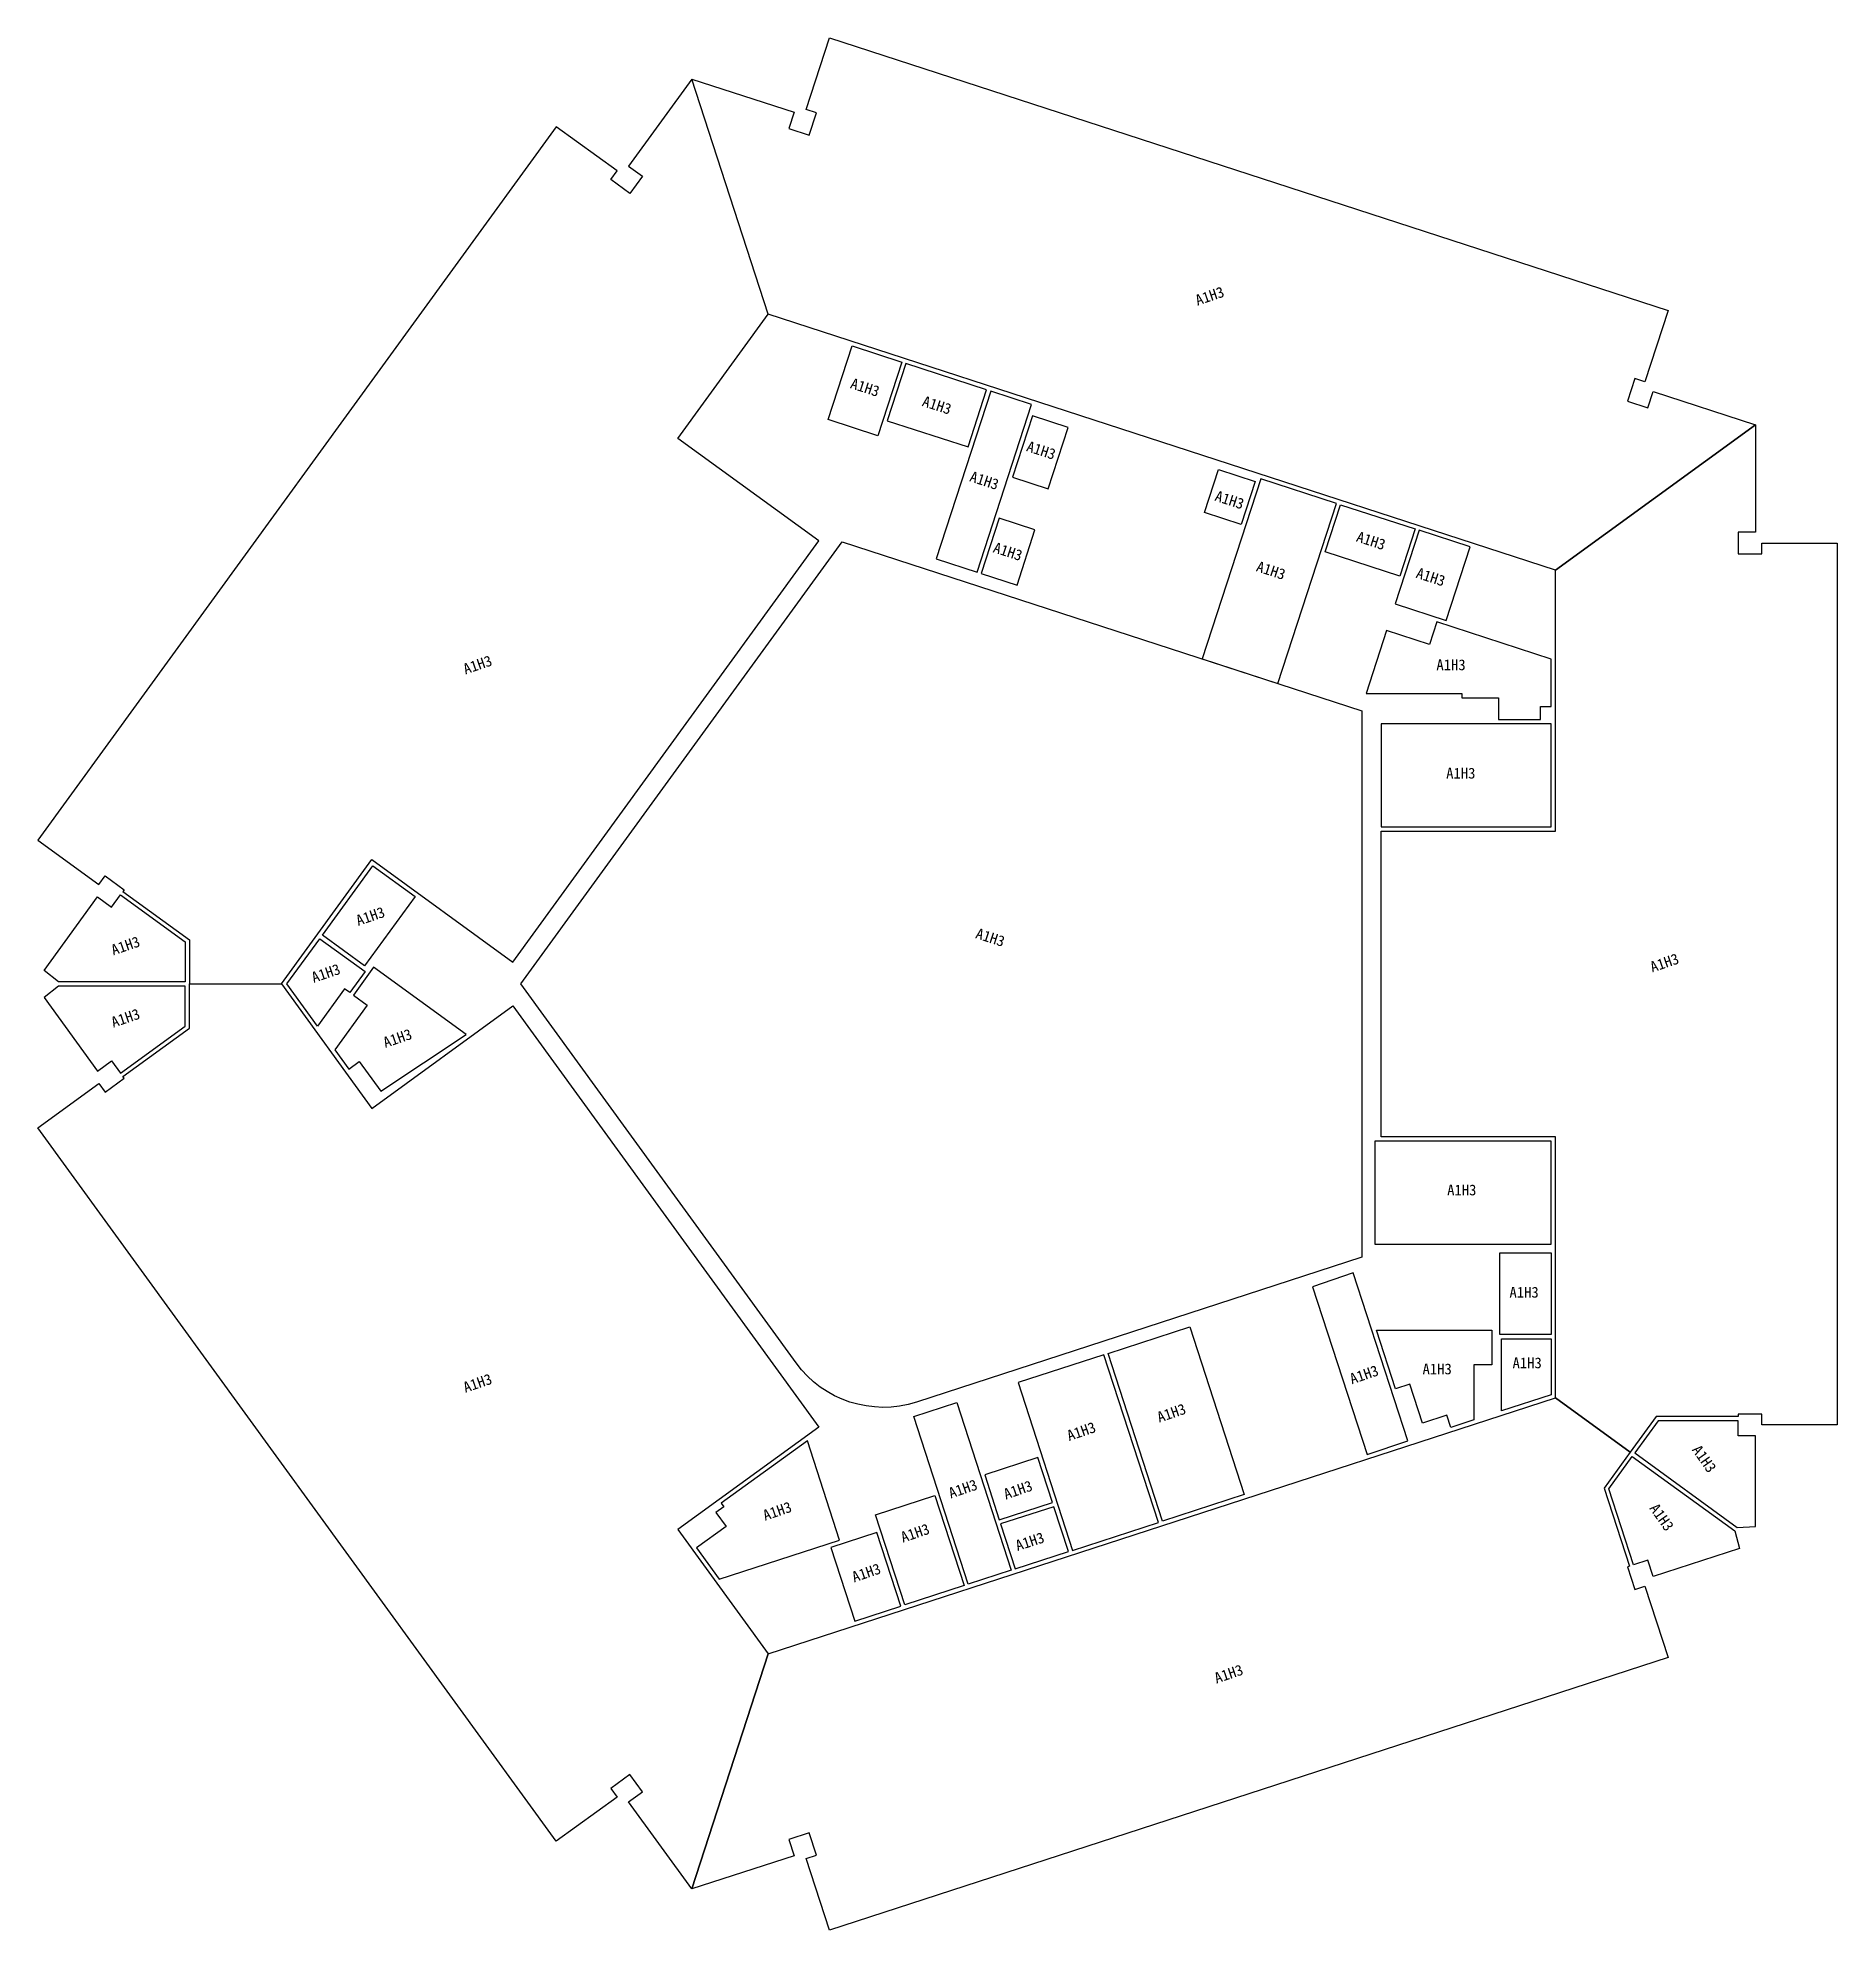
# Model space of a CAD drawing. Header units: millimetres. Extents: x -88739 to 368410, y -69614 to 266592.
# Drawn here: x -44076 to 39587, y -43984 to 43984 of the extents above; entities that cross this region are included whole.
import ezdxf
from ezdxf.enums import TextEntityAlignment as Align

# ---------------------------------------------------------------- set-up
doc = ezdxf.new("R2010")
doc.units = ezdxf.units.MM
doc.header["$LTSCALE"] = 1000
doc.header["$MEASUREMENT"] = 0
doc.layers.add('Timeislife-Room', color=6, linetype='Continuous')
doc.styles.add('XC00', font='SimSun.ttf')

msp = doc.modelspace()

# ---------------------------------------------------------------- texts
at = {"layer": 'Timeislife-Room', "style": 'XC00'}
for rotation, p in [(18.87165, (10411, 31984)), (342, (-5612, 27734)), (342, (-2272, 26906)), (342, (2578, 24808)), (342, (-64, 23405)), (342, (11336, 22503)), (342, (1028, 20104)), (342, (17915, 20608)), (342, (13262, 19224)), (342, (20690, 18920)), (18.87165, (-23630, 14839)), (18.87165, (-28614, 3151)), (18.87165, (-40000, 1779)), (342, (213, 2164)), (18.87165, (-30683, 502)), (18.87165, (31557, 985)), (18.87165, (-40000, -1581)), (18.87165, (-27353, -2521)), (18.87165, (-23630, -18552)), (18.87165, (17590, -18161)), (18.87165, (8633, -19943)), (18.87165, (4443, -20797)), (305.12835, (33406, -22072)), (18.87165, (-1062, -23468)), (18.87165, (1498, -23517)), (18.87165, (-9696, -24502)), (305.12835, (31431, -24790)), (18.87165, (-3285, -25524)), (18, (2050, -25917)), (18.87165, (-5555, -27371)), (18.87165, (11294, -32071))]:
    msp.add_text('A1H3', height=500, rotation=rotation, dxfattribs=at).set_placement(p, align=Align.MIDDLE)
for p in [(21633, 14834), (22088, 9797), (22134, -9579), (25031, -14333), (25174, -17617), (20989, -17899)]:
    msp.add_text('A1H3', height=500, dxfattribs=at).set_placement(p, align=Align.MIDDLE)

# ---------------------------------------------------------------- linework, layer by layer
at = {"layer": 'Timeislife-Room'}
for points in [[(29833, 27094), (30784, 26785), (31031, 27546), (35787, 26001), (26487, 19244), (-10117, 31137), (-13669, 42070), (-8913, 40525), (-9161, 39764), (-8210, 39455), (-7870, 40501), (-8345, 40656), (-7264, 43984), (31730, 31315), (30648, 27986), (30173, 28141)], [(-10117, 31137), (-13669, 42070), (-16609, 38024), (-15962, 37554), (-16549, 36745), (-17439, 37392), (-17145, 37796), (-19977, 39854), (-44076, 6684), (-41245, 4627), (-40951, 5031), (-40061, 4385), (-40120, 4304), (-37030, 2059), (-37030, 0), (-32740, 0), (-28541, 5780), (-21988, 1019), (-7763, 20597), (-14316, 25358)], [(-6220, 29661), (-3908, 28910), (-5020, 25486), (-7332, 26237)], [(-4583, 26185), (-826, 24964), (39, 27627), (-3717, 28848)], [(-2305, 19767), (-402, 19149), (2132, 26947), (229, 27565)], [(1240, 23557), (2905, 23016), (3832, 25869), (2167, 26410)], [(26487, -7100), (18387, -7100), (18387, 7100), (26487, 7100), (26487, 19244), (35787, 26001), (35787, 21000), (34987, 21000), (34987, 20000), (36087, 20000), (36087, 20500), (39587, 20500), (39587, -20500), (36087, -20500), (36087, -20000), (34987, -20000), (34987, -20100), (31168, -20100), (29958, -21766), (26487, -19244)], [(10819, 23914), (12531, 23358), (11882, 21361), (10170, 21917)], [(10064, 15117), (13583, 13974), (16302, 22343), (12783, 23486)], [(16492, 22281), (19964, 21153), (19253, 18966), (15782, 20094)], [(-212, 19087), (1452, 18546), (2286, 21114), (622, 21655)], [(19042, 17668), (21409, 16898), (22522, 20322), (20154, 21091)], [(17687, 13500), (22137, 13500), (22137, 13300), (23837, 13300), (23837, 12300), (25787, 12300), (25787, 12900), (26287, 12900), (26287, 15103), (20977, 16829), (20637, 15782), (18640, 16431)], [(18387, 7300), (26287, 7300), (26287, 12100), (18387, 12100)], [(-30848, 2264), (-28496, 5500), (-26535, 4075), (-28886, 839)], [(-41296, 4046), (-40653, 3569), (-40237, 4142), (-37230, 1957), (-37230, 100), (-43119, 100), (-43778, 630)], [(-30965, 2102), (-28862, 574), (-29567, -397), (-29810, -220), (-31071, -1956), (-32493, 0)], [(-29405, -514), (-28758, -984), (-30268, -3062), (-29613, -3963), (-29128, -3610), (-28129, -4986), (-24158, -2349), (-28465, 780)], [(-10117, -31137), (-13669, -42070), (-16609, -38024), (-15962, -37554), (-16549, -36745), (-17439, -37392), (-17145, -37796), (-19977, -39854), (-44076, -6684), (-41245, -4627), (-40951, -5031), (-40061, -4385), (-40120, -4304), (-37030, -2059), (-37030, 0), (-32740, 0), (-28541, -5780), (-21988, -1019), (-7763, -20597), (-14316, -25358)], [(-41296, -4046), (-40653, -3569), (-40237, -4142), (-37230, -1957), (-37230, -100), (-43119, -100), (-43778, -630)], [(18087, -12100), (26287, -12100), (26287, -7300), (18087, -7300)], [(26287, -16300), (23907, -16300), (23907, -12500), (26287, -12500)], [(17729, -21879), (19622, -21232), (17088, -13434), (15195, -14081)], [(5684, -17171), (9489, -15935), (12022, -23734), (8218, -24970)], [(18164, -16100), (23537, -16100), (23537, -17700), (22687, -17700), (22687, -20268), (21628, -20612), (21443, -20042), (20301, -20413), (19714, -18606), (19049, -18822)], [(23987, -19846), (23987, -16500), (26287, -16500), (26287, -19099)], [(5494, -17233), (1500, -18531), (4034, -26329), (8028, -25031)], [(-13669, -42070), (-10117, -31137), (26487, -19244), (29958, -21766), (28748, -23432), (29928, -27063), (29833, -27094), (30173, -28141), (30648, -27986), (31730, -31315), (-7264, -43984), (-8345, -40656), (-7870, -40501), (-8210, -39455), (-9161, -39764), (-8913, -40525)], [(-3351, -20107), (-1353, -19458), (1180, -27256), (-817, -27905)], [(35787, -21000), (34987, -21008), (34987, -20300), (31270, -20300), (30179, -21802), (34942, -25264), (35787, -25222)], [(-12389, -27670), (-6794, -25852), (-8295, -21231), (-12298, -24138), (-12180, -24300), (-12544, -24565), (-12074, -25212), (-13449, -26211)], [(31031, -27546), (30791, -26783), (30118, -27002), (28970, -23467), (30061, -21964), (34825, -25425), (35046, -26242)], [(629, -24912), (3102, -24109), (2422, -22016), (-51, -22820)], [(-5125, -24679), (-2367, -23782), (-1007, -27967), (-3765, -28863)], [(1367, -27182), (3839, -26379), (3164, -24299), (691, -25102)], [(-5068, -25501), (-7201, -26194), (-6089, -29618), (-3955, -28925)]]:
    msp.add_lwpolyline(points, close=True, dxfattribs=at)
msp.add_lwpolyline([(-8815, -17618), (-21615, 0), (-6679, 20557), (17487, 12705), (17487, -12705), (-3225, -19435, -0.32492)], format="xyb", close=True, dxfattribs=at)

msp.set_redraw_order([(e.dxf.handle, doc.entitydb.next_handle()) for e in msp.query("TEXT MTEXT ATTDEF DIMENSION ARC_DIMENSION")])  # texts and dimensions are drawn at this point

doc.saveas('drawing.dxf')
